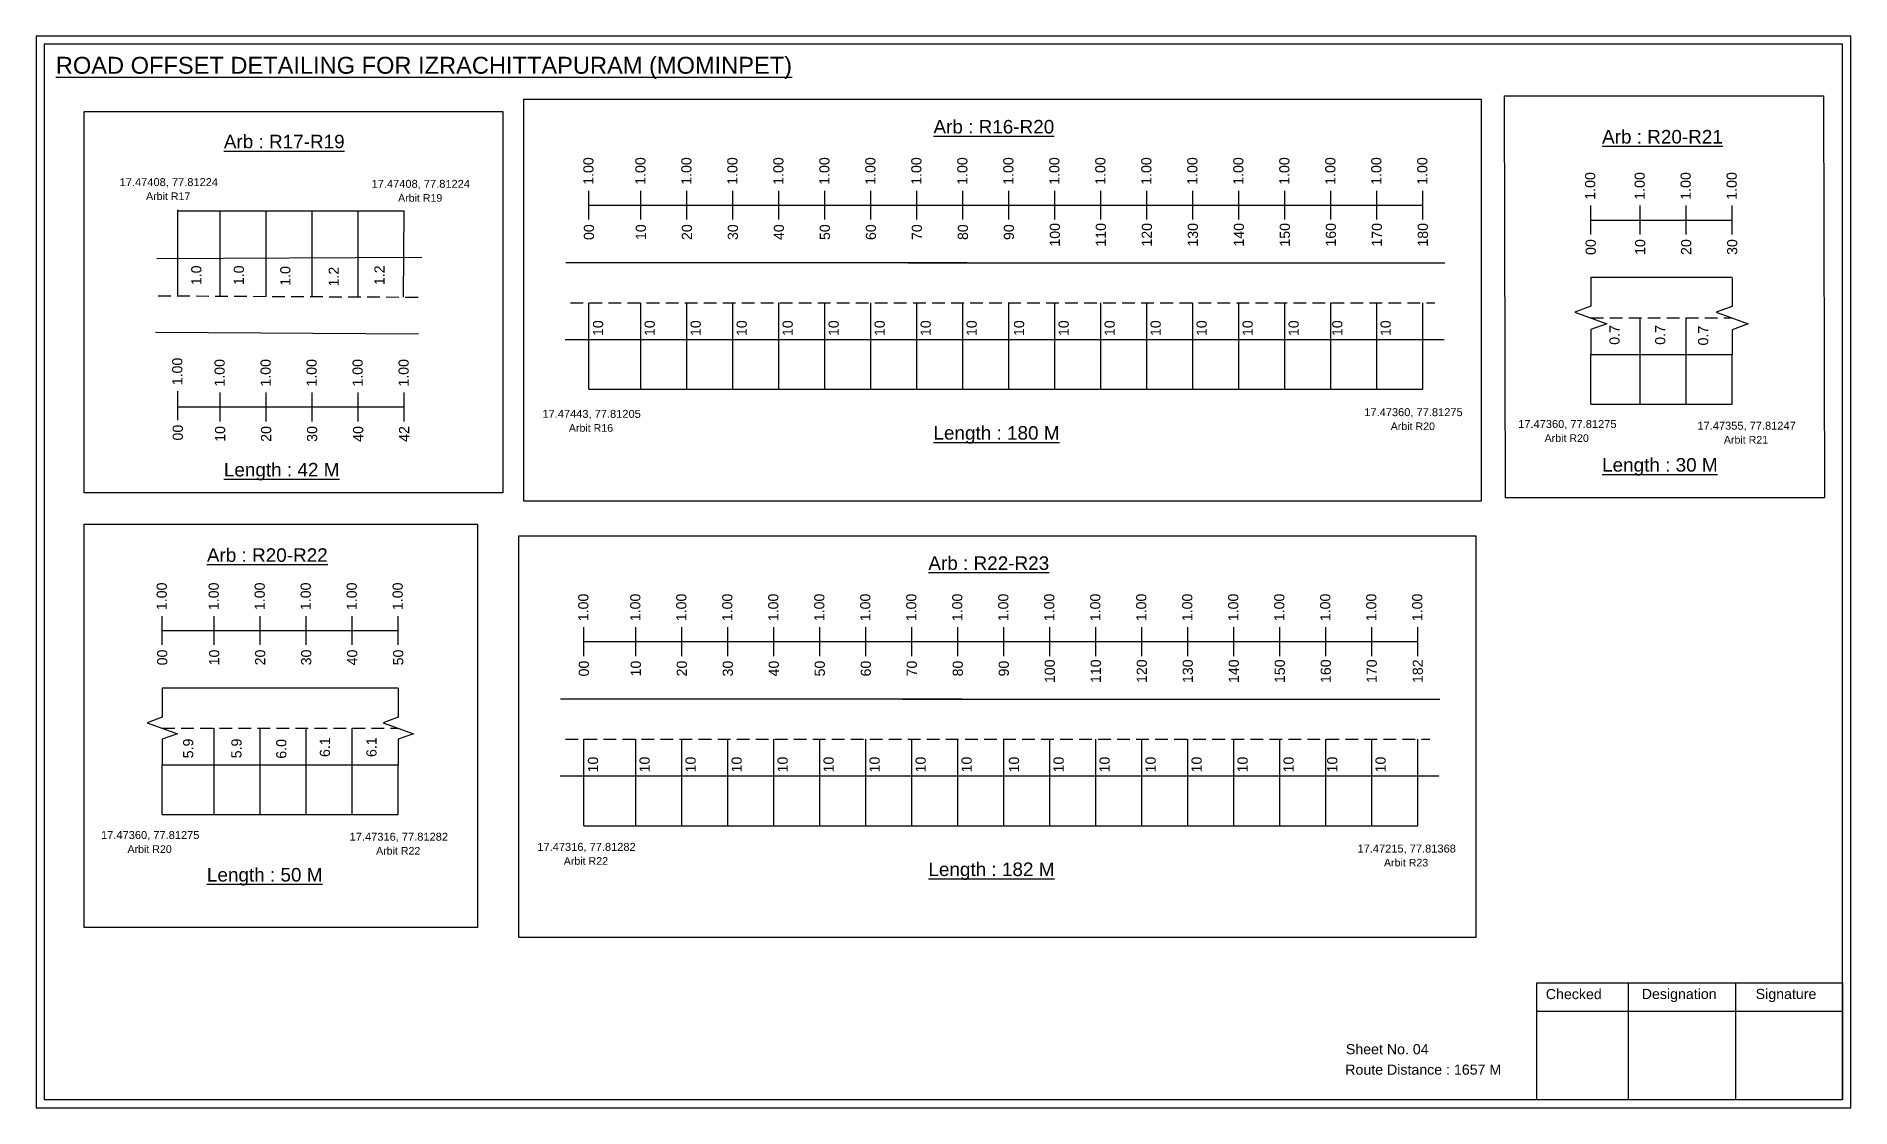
# Model space of a CAD drawing. Header units: inches. Extents: x 582 to 4003, y 45 to 362.
# Drawn here: x 2780 to 3317, y 46 to 362 of the extents above; entities that cross this region are included whole.
import ezdxf

# ---------------------------------------------------------------- set-up
doc = ezdxf.new("R2010")
doc.units = ezdxf.units.IN
doc.header["$MEASUREMENT"] = 0
doc.linetypes.add('DASHED2', pattern=[0.375, 0.25, -0.125])
doc.layers.add('PDF_Geometry', color=7, linetype='Continuous')
doc.layers.add('PDF_Text', color=5, linetype='Continuous')
doc.styles.add('PDF Arial', font='arial.ttf')
doc.styles.get("Standard").update_dxf_attribs({"font": 'arial.ttf'})

msp = doc.modelspace()

# ---------------------------------------------------------------- texts
at = {"color": 242, "true_color": 0xcd2027}
for s, height, p in [('%%UROAD OFFSET DETAILING FOR IZRACHITTAPURAM (MOMINPET)', 5, (2786.13, 351.37)), ('%%UArb : R17-R19', 4, (2835.81, 329.33)), ('%%UArb : R16-R20', 4, (3045.62, 333.71)), ('%%UArb : R20-R21', 4, (3243.31, 330.75)), ('%%ULength : 180 M', 4, (3045.62, 243.21)), ('%%ULength : 42 M', 4, (2835.81, 232.33)), ('%%ULength : 30 M', 4, (3243.31, 233.75)), ('%%UArb : R20-R22', 4, (2830.8, 207.09)), ('%%UArb : R22-R23', 4, (3044.12, 204.71)), ('%%ULength : 182 M', 4, (3044.12, 114.21)), ('%%ULength : 50 M', 4, (2830.8, 112.59))]:
    msp.add_text(s, height=height, dxfattribs=at).set_placement(p)
at = {"color": 217, "true_color": 0x93278f}
for s, p in [('1.00', (2945.09, 318.53)), ('1.00', (2960.46, 318.53)), ('1.00', (2974.06, 318.53)), ('1.00', (2987.66, 318.53)), ('1.00', (3001.26, 318.53)), ('1.00', (3014.86, 318.53)), ('1.00', (3028.46, 318.53)), ('1.00', (3042.06, 318.53)), ('1.00', (3055.66, 318.53)), ('1.00', (3069.26, 318.53)), ('1.00', (3082.86, 318.53)), ('1.00', (3096.46, 318.53)), ('1.00', (3110.06, 318.53)), ('1.00', (3123.66, 318.53)), ('1.00', (3137.26, 318.53)), ('1.00', (3150.86, 318.53)), ('1.00', (3164.46, 318.53)), ('1.00', (3178.06, 318.53)), ('1.00', (3191.66, 318.53)), ('1.00', (3241.29, 314.12)), ('1.00', (3255.92, 314.12)), ('1.00', (3269.52, 314.12)), ('1.00', (3283.12, 314.12)), ('00', (2945.25, 302.21)), ('10', (2960.61, 302.21)), ('20', (2974.21, 302.21)), ('30', (2987.81, 302.21)), ('40', (3001.41, 302.21)), ('50', (3015.01, 302.21)), ('60', (3028.61, 302.21)), ('70', (3042.21, 302.21)), ('80', (3055.81, 302.21)), ('90', (3069.41, 302.21)), ('100', (3083.01, 300.26)), ('110', (3096.61, 300.26)), ('120', (3110.21, 300.26)), ('130', (3123.81, 300.26)), ('140', (3137.41, 300.26)), ('150', (3151.01, 300.26)), ('160', (3164.61, 300.26)), ('170', (3178.21, 300.26)), ('180', (3191.81, 300.26)), ('00', (3241.44, 297.8)), ('10', (3256.07, 297.8)), ('20', (3269.67, 297.8)), ('30', (3283.27, 297.8)), ('1.00', (2823.53, 259.27)), ('1.00', (2836.05, 258.88)), ('1.00', (2849.65, 258.88)), ('1.00', (2863.25, 258.88)), ('1.00', (2876.85, 258.88)), ('1.00', (2890.45, 258.88)), ('00', (2823.68, 242.95)), ('10', (2836.2, 242.56)), ('20', (2849.8, 242.56)), ('30', (2863.4, 242.56)), ('40', (2877, 242.56)), ('42', (2890.6, 242.56)), ('1.00', (2818.93, 192.81)), ('1.00', (2834.3, 192.81)), ('1.00', (2847.9, 192.81)), ('1.00', (2861.5, 192.81)), ('1.00', (2875.1, 192.81)), ('1.00', (2888.7, 192.81)), ('1.00', (2943.59, 189.53)), ('1.00', (2958.96, 189.53)), ('1.00', (2972.56, 189.53)), ('1.00', (2986.16, 189.53)), ('1.00', (2999.76, 189.53)), ('1.00', (3013.36, 189.53)), ('1.00', (3026.96, 189.53)), ('1.00', (3040.56, 189.53)), ('1.00', (3054.16, 189.53)), ('1.00', (3067.76, 189.53)), ('1.00', (3081.36, 189.53)), ('1.00', (3094.96, 189.53)), ('1.00', (3108.56, 189.53)), ('1.00', (3122.16, 189.53)), ('1.00', (3135.76, 189.53)), ('1.00', (3149.36, 189.53)), ('1.00', (3162.96, 189.53)), ('1.00', (3176.56, 189.53)), ('1.00', (3190.16, 189.53)), ('00', (2819.08, 176.49)), ('10', (2834.45, 176.49)), ('20', (2848.05, 176.49)), ('30', (2861.65, 176.49)), ('40', (2875.25, 176.49)), ('50', (2888.85, 176.49)), ('00', (2943.75, 173.21)), ('10', (2959.11, 173.21)), ('20', (2972.71, 173.21)), ('30', (2986.31, 173.21)), ('40', (2999.91, 173.21)), ('50', (3013.51, 173.21)), ('60', (3027.11, 173.21)), ('70', (3040.71, 173.21)), ('80', (3054.31, 173.21)), ('90', (3067.91, 173.21)), ('100', (3081.51, 171.26)), ('110', (3095.11, 171.26)), ('120', (3108.71, 171.26)), ('130', (3122.31, 171.26)), ('140', (3135.91, 171.26)), ('150', (3149.51, 171.26)), ('160', (3163.11, 171.26)), ('170', (3176.71, 171.26)), ('182', (3190.31, 171.26))]:
    msp.add_text(s, height=3, rotation=90, dxfattribs=at).set_placement(p)
at = {"color": 5}
for s, height, p in [('17.47408, 77.81224', 2.34, (2805, 318.16)), ('17.47408, 77.81224', 2.34, (2879.5, 317.66)), ('Arbit R17', 2.246, (2812.82, 314.04)), ('Arbit R19', 2.246, (2887.32, 313.54)), ('17.47360, 77.81275', 2.34, (3173, 250.16)), ('17.47443, 77.81205', 2.34, (2930, 249.66)), ('Arbit R16', 2.246, (2937.82, 245.54)), ('Arbit R20', 2.246, (3180.82, 246.04)), ('17.47360, 77.81275', 2.34, (3218.5, 246.66)), ('17.47355, 77.81247', 2.34, (3271.5, 246.16)), ('Arbit R20', 2.246, (3226.32, 242.54)), ('Arbit R21', 2.246, (3279.32, 242.04)), ('17.47360, 77.81275', 2.34, (2799.5, 125.16)), ('Arbit R20', 2.246, (2807.32, 121.04)), ('17.47316, 77.81282', 2.34, (2873, 124.66)), ('17.47316, 77.81282', 2.34, (2928.5, 121.66)), ('17.47215, 77.81368', 2.34, (3171, 121.16)), ('Arbit R22', 2.246, (2880.82, 120.54)), ('Arbit R22', 2.246, (2936.32, 117.54)), ('Arbit R23', 2.246, (3178.82, 117.04))]:
    msp.add_text(s, height=height, dxfattribs=at).set_placement(p)
for s, p in [('1.0', (2829.16, 288.87)), ('1.0', (2841.74, 288.87)), ('1.0', (2855.48, 288.68)), ('1.2', (2869.79, 288.48)), ('1.2', (2883.31, 288.9)), ('10', (2947.95, 273.83)), ('10', (2963.21, 273.83)), ('10', (2976.81, 273.83)), ('10', (2990.41, 273.83)), ('10', (3004.01, 273.83)), ('10', (3017.61, 273.83)), ('10', (3031.21, 273.83)), ('10', (3044.81, 273.83)), ('10', (3058.41, 273.83)), ('10', (3072.43, 273.83)), ('10', (3085.61, 273.83)), ('10', (3099.21, 273.83)), ('10', (3112.81, 273.83)), ('10', (3126.41, 273.83)), ('10', (3140.01, 273.83)), ('10', (3153.61, 273.83)), ('10', (3166.52, 273.83)), ('10', (3180.81, 273.83)), ('0.7', (3248.48, 271.25)), ('0.7', (3262, 271.25)), ('0.7', (3274.71, 271.05)), ('5.9', (2826.76, 149.01)), ('5.9', (2841.03, 149.01)), ('6.0', (2854.29, 148.89)), ('6.1', (2867.18, 149.39)), ('6.1', (2880.95, 149.39)), ('10', (2946.45, 144.83)), ('10', (2961.71, 144.83)), ('10', (2975.31, 144.83)), ('10', (2988.91, 144.83)), ('10', (3002.51, 144.83)), ('10', (3016.11, 144.83)), ('10', (3029.71, 144.83)), ('10', (3043.31, 144.83)), ('10', (3056.91, 144.83)), ('10', (3070.93, 144.83)), ('10', (3084.11, 144.83)), ('10', (3097.71, 144.83)), ('10', (3111.31, 144.83)), ('10', (3124.91, 144.83)), ('10', (3138.51, 144.83)), ('10', (3152.11, 144.83)), ('10', (3165.02, 144.83)), ('10', (3179.31, 144.83))]:
    msp.add_text(s, height=3, rotation=90).set_placement(p)
for s, p in [('Sheet No. 04', (3167.56, 61.53)), ('Route Distance : 1657 M', (3167.37, 55.48))]:
    msp.add_text(s, height=3).set_placement(p)
at = {"layer": 'PDF_Text', "color": 7, "attachment_point": 7, "style": 'PDF Arial'}
for s, insert, char_height in [('Checked', (3226.67, 77.78), 3.001), ('Designation', (3255.04, 76.95), 3.0006), ('Signature', (3288.73, 76.95), 3.001)]:
    msp.add_mtext(s, dxfattribs=dict(at, insert=insert, char_height=char_height))

# ---------------------------------------------------------------- linework, layer by layer
at = {"color": 217, "true_color": 0x93278f}
for p, q in [((2943.77, 308.24), (2943.77, 316.79)), ((2959.14, 308.24), (2959.14, 316.79)), ((2972.74, 308.24), (2972.74, 316.79)), ((2986.34, 308.24), (2986.34, 316.79)), ((2999.94, 308.24), (2999.94, 316.79)), ((3013.54, 308.24), (3013.54, 316.79)), ((3027.14, 308.24), (3027.14, 316.79)), ((3040.74, 308.24), (3040.74, 316.79)), ((3054.34, 308.24), (3054.34, 316.79)), ((3067.94, 308.24), (3067.94, 316.79)), ((3081.54, 308.24), (3081.54, 316.79)), ((3095.14, 308.24), (3095.14, 316.79)), ((3108.74, 308.24), (3108.74, 316.79)), ((3122.34, 308.24), (3122.34, 316.79)), ((3135.94, 308.24), (3135.94, 316.79)), ((3149.54, 308.24), (3149.54, 316.79)), ((3163.14, 308.24), (3163.14, 316.79)), ((3176.74, 308.24), (3176.74, 316.79)), ((3190.34, 308.24), (3190.34, 316.79)), ((2943.77, 312.51), (3190.34, 312.51)), ((3239.96, 303.82), (3239.96, 312.38)), ((3254.59, 303.82), (3254.59, 312.38)), ((3268.19, 303.82), (3268.19, 312.38)), ((3281.79, 303.82), (3281.79, 312.38)), ((3239.96, 308.1), (3281.79, 308.1)), ((2822.2, 248.97), (2822.2, 257.53)), ((2822.2, 252.86), (2889.12, 252.87)), ((2834.72, 248.59), (2834.72, 257.14)), ((2848.32, 248.59), (2848.32, 257.14)), ((2861.92, 248.59), (2861.92, 257.14)), ((2875.52, 248.59), (2875.52, 257.14)), ((2889.12, 248.59), (2889.12, 257.14)), ((2817.6, 182.51), (2817.6, 191.07)), ((2832.97, 182.51), (2832.97, 191.07)), ((2846.57, 182.51), (2846.57, 191.07)), ((2860.17, 182.51), (2860.17, 191.07)), ((2873.77, 182.51), (2873.77, 191.07)), ((2887.37, 182.51), (2887.37, 191.07)), ((2942.27, 179.24), (2942.27, 187.79)), ((2957.64, 179.24), (2957.64, 187.79)), ((2971.24, 179.24), (2971.24, 187.79)), ((2984.84, 179.24), (2984.84, 187.79)), ((2998.44, 179.24), (2998.44, 187.79)), ((3012.04, 179.24), (3012.04, 187.79)), ((3025.64, 179.24), (3025.64, 187.79)), ((3039.24, 179.24), (3039.24, 187.79)), ((3052.84, 179.24), (3052.84, 187.79)), ((3066.44, 179.24), (3066.44, 187.79)), ((3080.04, 179.24), (3080.04, 187.79)), ((3093.64, 179.24), (3093.64, 187.79)), ((3107.24, 179.24), (3107.24, 187.79)), ((3120.84, 179.24), (3120.84, 187.79)), ((3134.44, 179.24), (3134.44, 187.79)), ((3148.04, 179.24), (3148.04, 187.79)), ((3161.64, 179.24), (3161.64, 187.79)), ((3175.24, 179.24), (3175.24, 187.79)), ((3188.84, 179.24), (3188.84, 187.79)), ((2817.6, 186.78), (2887.37, 186.78)), ((2942.27, 183.51), (3188.84, 183.51))]:
    msp.add_line(p, q, dxfattribs=at)
for p, q in [((2822.2, 285.59), (2822.2, 311.12)), ((2834.72, 285.54), (2834.72, 310.82)), ((2848.32, 285.48), (2848.32, 310.82)), ((2861.92, 285.54), (2861.92, 310.82)), ((2875.52, 285.28), (2875.52, 310.82)), ((2888.9, 285.32), (2889.12, 310.82)), ((2816, 296.79), (2894.37, 297.15)), ((3055.54, 295.51), (2936.89, 295.51)), ((3038.06, 295.51), (3196.82, 295.51)), ((3281.79, 291.1), (3239.96, 291.1)), ((2943.77, 258.09), (2943.77, 283.63)), ((2959.14, 258.09), (2959.14, 283.63)), ((2972.74, 258.09), (2972.74, 283.63)), ((2986.34, 258.09), (2986.34, 283.63)), ((2999.94, 258.09), (2999.94, 283.63)), ((3013.54, 258.09), (3013.54, 283.63)), ((3027.14, 258.09), (3027.14, 283.63)), ((3040.74, 258.09), (3040.74, 283.63)), ((3054.34, 258.09), (3054.34, 283.63)), ((3067.94, 258.09), (3067.94, 283.63)), ((3081.54, 258.09), (3081.54, 283.63)), ((3095.14, 258.09), (3095.14, 283.63)), ((3108.74, 258.09), (3108.74, 283.63)), ((3122.34, 258.09), (3122.34, 283.63)), ((3135.94, 258.09), (3135.94, 283.63)), ((3149.54, 258.09), (3149.54, 283.63)), ((3163.14, 258.09), (3163.14, 283.63)), ((3176.74, 258.09), (3176.74, 283.63)), ((3190.34, 258.09), (3190.34, 283.63)), ((3254.59, 253.68), (3254.59, 279.21)), ((3268.19, 253.68), (3268.19, 279.21)), ((2815.63, 274.94), (2893.36, 274.51)), ((2936.74, 272.83), (3196.59, 272.83)), ((3239.96, 268.41), (3265.52, 268.41)), ((3239.96, 253.68), (3239.96, 268.41)), ((3265.52, 268.41), (3281.79, 268.41)), ((3281.79, 253.68), (3281.79, 268.41)), ((2887.37, 169.79), (2817.6, 169.79)), ((3054.04, 166.51), (2935.39, 166.51)), ((3036.56, 166.51), (3195.32, 166.51)), ((2832.97, 132.37), (2832.97, 157.91)), ((2846.57, 132.37), (2846.57, 157.91)), ((2860.17, 132.37), (2860.17, 157.91)), ((2873.77, 132.37), (2873.77, 157.91)), ((2942.27, 129.09), (2942.27, 154.63)), ((2957.64, 129.09), (2957.64, 154.63)), ((2971.24, 129.09), (2971.24, 154.63)), ((2984.84, 129.09), (2984.84, 154.63)), ((2998.44, 129.09), (2998.44, 154.63)), ((3012.04, 129.09), (3012.04, 154.63)), ((3025.64, 129.09), (3025.64, 154.63)), ((3039.24, 129.09), (3039.24, 154.63)), ((3052.84, 129.09), (3052.84, 154.63)), ((3066.44, 129.09), (3066.44, 154.63)), ((3080.04, 129.09), (3080.04, 154.63)), ((3093.64, 129.09), (3093.64, 154.63)), ((3107.24, 129.09), (3107.24, 154.63)), ((3120.84, 129.09), (3120.84, 154.63)), ((3134.44, 129.09), (3134.44, 154.63)), ((3148.04, 129.09), (3148.04, 154.63)), ((3161.64, 129.09), (3161.64, 154.63)), ((3175.24, 129.09), (3175.24, 154.63)), ((3188.84, 129.09), (3188.84, 154.63)), ((2817.6, 147.11), (2887.37, 147.11)), ((2817.6, 132.37), (2817.6, 147.11)), ((2887.37, 132.37), (2887.37, 147.11)), ((2935.24, 143.83), (3195.09, 143.83))]:
    msp.add_line(p, q)
at = {"color": 5}
for p, q in [((2822.2, 310.82), (2889.12, 310.82)), ((2943.77, 258.09), (3190.34, 258.09)), ((3239.96, 253.68), (3281.79, 253.68)), ((2817.6, 132.37), (2887.37, 132.37)), ((2942.27, 129.09), (3188.84, 129.09))]:
    msp.add_line(p, q, dxfattribs=at)
at = {"linetype": 'DASHED2', "ltscale": 15}
for p, q in [((2816.34, 285.73), (2894.63, 285.32)), ((2938.32, 283.63), (3193.86, 283.63)), ((3239.96, 279.21), (3281.79, 279.21)), ((2817.6, 157.91), (2887.37, 157.91)), ((2936.82, 154.63), (3192.36, 154.63))]:
    msp.add_line(p, q, dxfattribs=at)
for points in [[(2924.5, 343.82), (3207.52, 343.82), (3207.52, 225), (2924.5, 225)], [(3214.5, 344.82), (3308.74, 344.82), (3309.03, 226), (3214.78, 226)], [(2794.5, 340.18), (2918.3, 340.18), (2918.3, 227.5), (2794.5, 227.5)], [(2794.5, 218.21), (2910.85, 218.21), (2910.85, 99), (2794.5, 99)], [(2923, 214.82), (3206.02, 214.82), (3206.02, 96), (2923, 96)]]:
    msp.add_lwpolyline(points, close=True)
at = {"linetype": 'Continuous'}
for points in [[(3239.96, 291.1), (3239.96, 282.67), (3235.22, 280.94), (3244.71, 277.49), (3239.96, 275.76), (3239.96, 268.41)], [(3281.79, 291.02), (3281.79, 282.59), (3277.05, 280.86), (3286.53, 277.41), (3281.79, 275.68), (3281.79, 268.33)], [(2817.6, 169.79), (2817.6, 161.18), (2813.1, 159.54), (2822.1, 156.27), (2817.6, 154.63), (2817.6, 147.11)], [(2887.37, 169.79), (2887.37, 161.18), (2882.87, 159.54), (2891.87, 156.27), (2887.37, 154.63), (2887.37, 147.11)]]:
    msp.add_lwpolyline(points, dxfattribs=at)
at = {"layer": 'PDF_Geometry'}
for points in [[(2780.35, 362.44), (2780.35, 45.73), (3316.82, 45.73), (3316.82, 362.44)], [(2782.68, 360.11), (2782.68, 48.15), (3314.4, 48.15), (3314.4, 360.11)]]:
    msp.add_lwpolyline(points, close=True, dxfattribs=at)
at = {"layer": 'PDF_Geometry', "color": 242, "true_color": 0xcc1f26}
msp.add_lwpolyline([(3314.4, 48.05), (3224.06, 48.05), (3224.06, 82.67), (3314.4, 82.67)], close=True, dxfattribs=at)
for points in [[(3251.04, 82.67), (3251.04, 48.05)], [(3282.77, 82.67), (3282.77, 48.05)], [(3224.06, 74.29), (3314.4, 74.29)]]:
    msp.add_lwpolyline(points, dxfattribs=at)

msp.set_redraw_order([(e.dxf.handle, doc.entitydb.next_handle()) for e in msp.query("TEXT MTEXT ATTDEF DIMENSION ARC_DIMENSION")])  # texts and dimensions are drawn at this point

doc.saveas('drawing.dxf')
